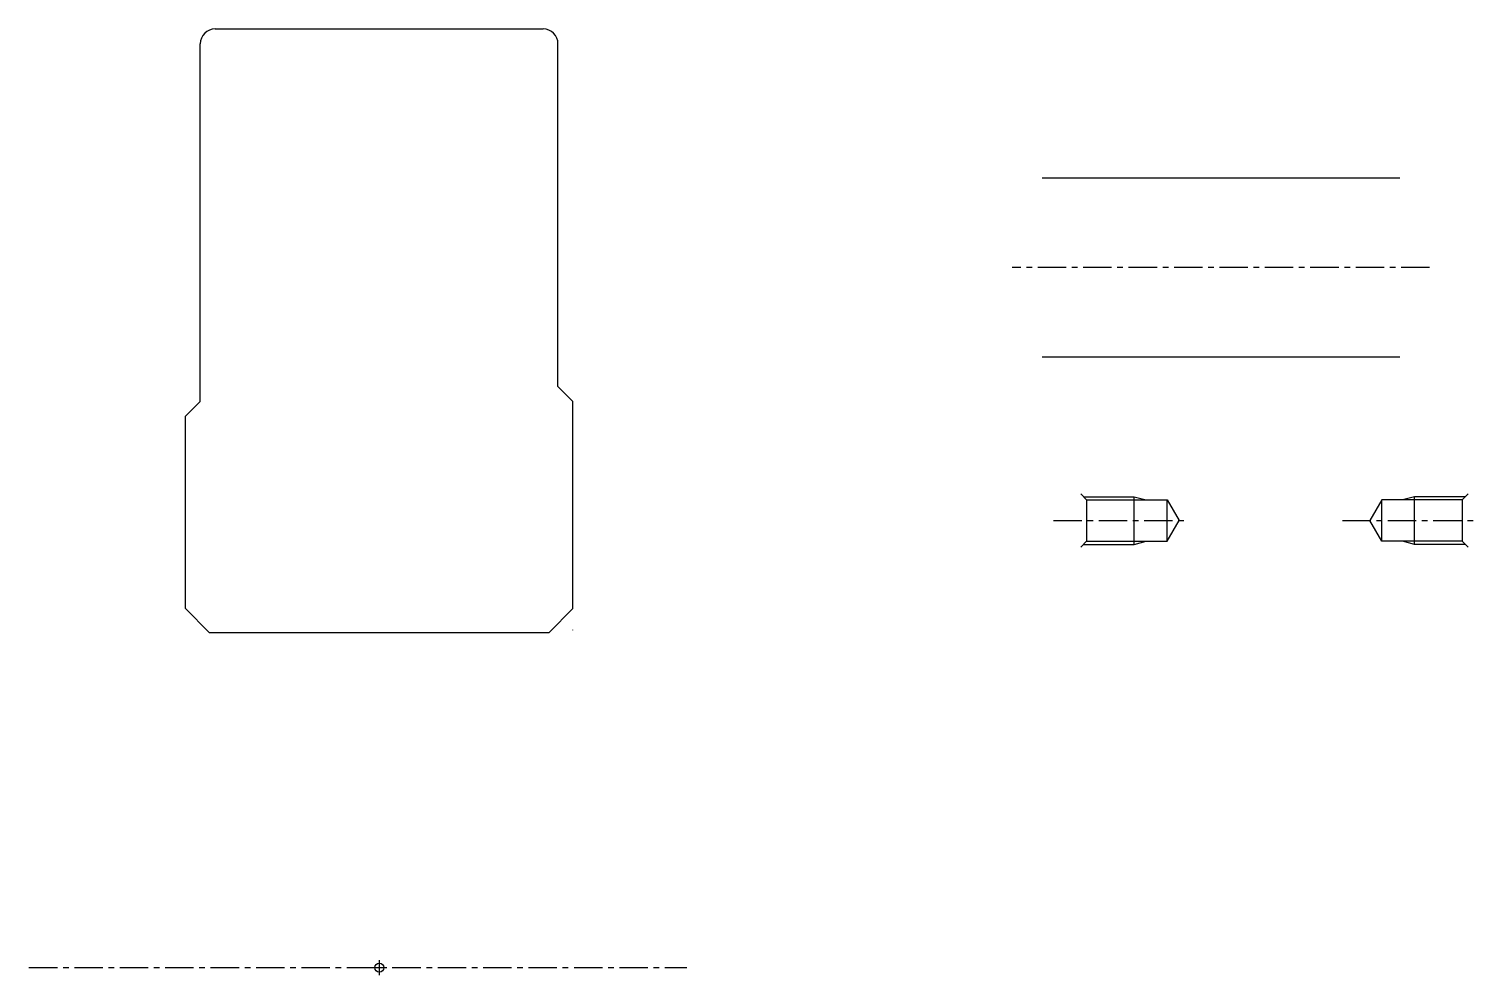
# Model space of a CAD drawing. Header units: millimetres. Extents: x -237 to 4426, y -4 to 946.
# Drawn here: x 3940 to 4425.8, y 392.1 to 709.6 of the extents above; entities that cross this region are included whole.
import ezdxf

# ---------------------------------------------------------------- set-up
doc = ezdxf.new("R2010")
doc.units = ezdxf.units.MM
doc.header["$LTSCALE"] = 0.3
doc.linetypes.add('CENTER', pattern=[50.8, 31.75, -6.35, 6.35, -6.35])
for name, color, linetype in [('Bord', 1, 'Continuous'), ('Cen', 5, 'CENTER'), ('Cont', 6, 'Continuous')]:
    doc.layers.add(name, color=color, linetype=linetype)

msp = doc.modelspace()

# ---------------------------------------------------------------- linework, layer by layer
at = {"layer": 'Bord'}
for p, q in [((4293.789224, 552.57548), (4310.851724, 552.57548)), ((4310.851724, 552.57548), (4314.851724, 551.51298)), ((4404.851724, 552.57548), (4400.851724, 551.51298)), ((4421.914224, 552.57548), (4404.851724, 552.57548)), ((4293.789224, 536.57548), (4310.851724, 536.57548)), ((4310.851724, 536.57548), (4314.851724, 537.63798)), ((4404.851724, 536.57548), (4400.851724, 537.63798)), ((4421.914224, 536.57548), (4404.851724, 536.57548))]:
    msp.add_line(p, q, dxfattribs=at)
at = {"layer": 'Cen'}
for p, q in [((4409.909546, 629.57548), (4269.909546, 629.57548)), ((4283.692661, 544.57548), (4328.845544, 544.57548)), ((4380.687294, 544.57548), (4425.840177, 544.57548)), ((3939.966105, 394.57548), (4160.723673, 394.57548))]:
    msp.add_line(p, q, dxfattribs=at)
at = {"layer": 'Cont'}
for p, q in [((4002.466105, 709.57548), (4112.466105, 709.57548)), ((3997.466105, 584.57548), (3997.466105, 704.57548)), ((4117.466105, 589.57548), (4117.466105, 704.57548)), ((4279.909546, 659.57548), (4399.909546, 659.57548)), ((4279.909546, 599.57548), (4399.909546, 599.57548)), ((4122.466105, 584.57548), (4117.466105, 589.57548)), ((3992.466105, 579.57548), (3997.466105, 584.57548)), ((4122.466105, 535.63798), (4122.466105, 584.57548)), ((3992.466105, 544.57548), (3992.466105, 579.57548)), ((4294.851724, 551.51298), (4292.851724, 553.51298)), ((4294.851724, 551.51298), (4321.851724, 551.51298)), ((4294.851724, 551.51298), (4294.851724, 537.63798)), ((4310.851724, 536.57548), (4310.851724, 552.57548)), ((4321.851724, 551.51298), (4325.857091, 544.57548)), ((4321.851724, 537.63798), (4321.851724, 551.51298)), ((4393.851724, 551.51298), (4389.846356, 544.57548)), ((4420.851724, 551.51298), (4393.851724, 551.51298)), ((4393.851724, 537.63798), (4393.851724, 551.51298)), ((4404.851724, 536.57548), (4404.851724, 552.57548)), ((4420.851724, 551.51298), (4422.851724, 553.51298)), ((4420.851724, 551.51298), (4420.851724, 537.63798)), ((3992.466105, 515.07548), (3992.466105, 544.57548)), ((4122.466105, 515.07548), (4122.466105, 544.57548)), ((4321.851724, 537.63798), (4325.857091, 544.57548)), ((4393.851724, 537.63798), (4389.846356, 544.57548)), ((4294.851724, 537.63798), (4292.851724, 535.63798)), ((4294.851724, 537.63798), (4321.851724, 537.63798)), ((4420.851724, 537.63798), (4393.851724, 537.63798)), ((4420.851724, 537.63798), (4422.851724, 535.63798)), ((4000.466105, 507.07548), (3992.466105, 515.07548)), ((4114.466105, 507.07548), (4122.466105, 515.07548)), ((4000.466105, 507.07548), (4114.466105, 507.07548)), ((4122.466105, 507.839412), (4122.466105, 507.879749))]:
    msp.add_line(p, q, dxfattribs=at)
at = {"layer": 'Cont', "color": 2}
for p, q in [((4055.022107, 394.57548), (4060.022107, 394.57548)), ((4057.522107, 397.07548), (4057.522107, 392.07548))]:
    msp.add_line(p, q, dxfattribs=at)
msp.add_circle((4057.522107, 394.57548), 1.5, dxfattribs=at)
at = {"layer": 'Cont'}
for centre, start, end in [((4002.466105, 704.57548), 90, 180), ((4112.466105, 704.57548), 0, 90)]:
    msp.add_arc(centre, 5, start, end, dxfattribs=at)

doc.saveas('drawing.dxf')
